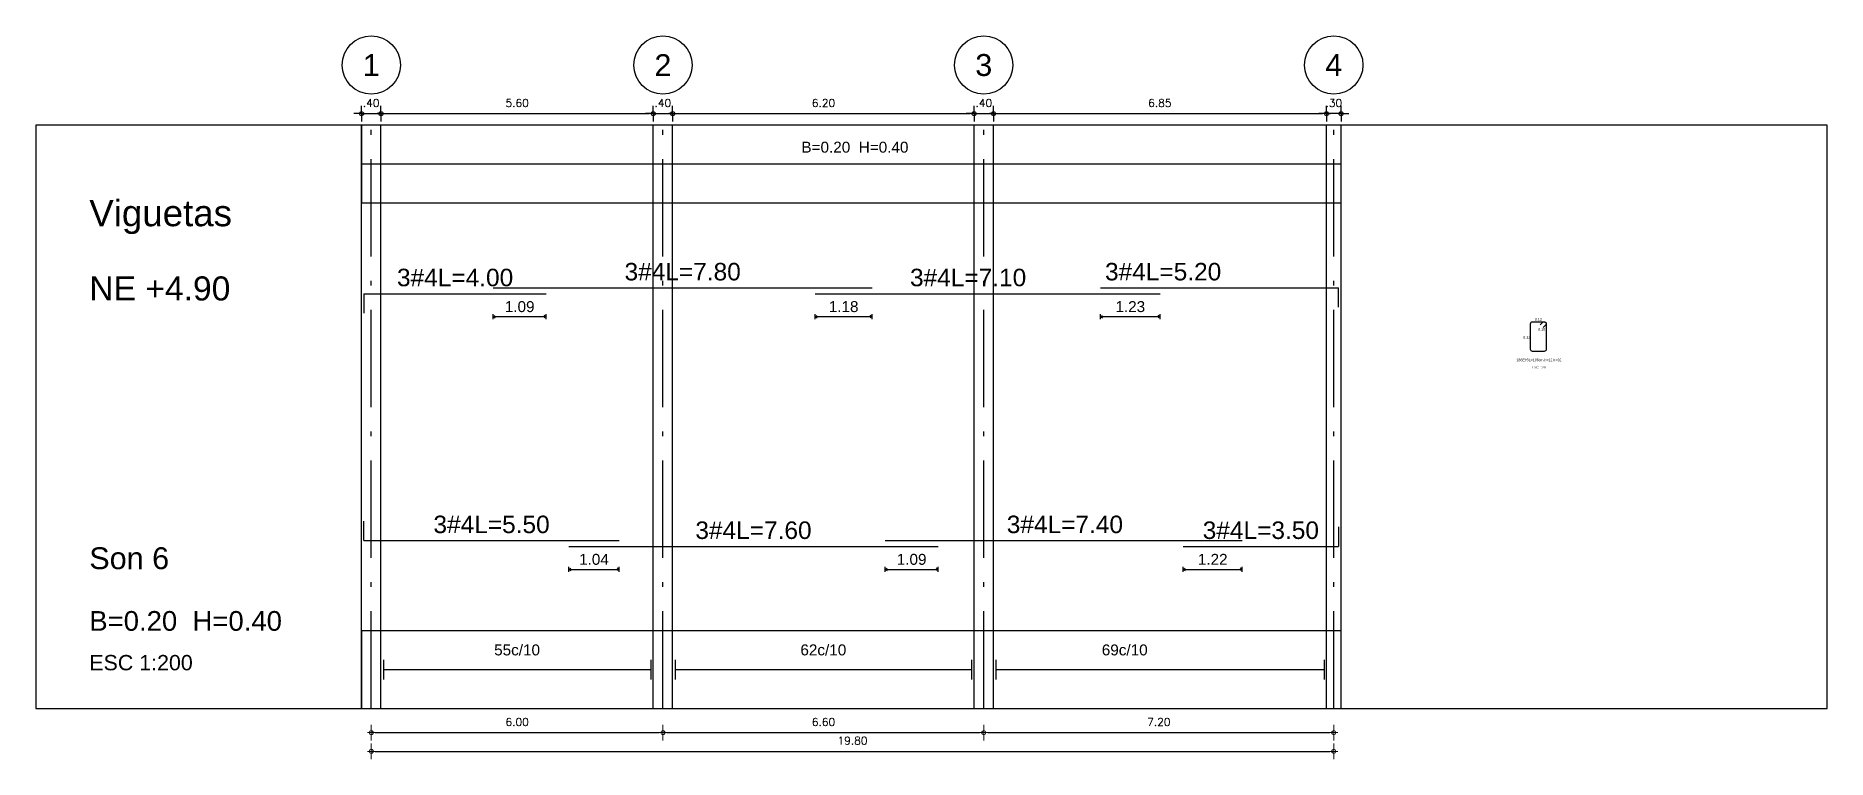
# Model space of a CAD drawing. Header units: feet. Extents: x -398 to 164, y -304 to 319.
# Drawn here: x -398.35 to -361.5, y -303.75 to -288.88 of the extents above; entities that cross this region are included whole.
import ezdxf
from ezdxf.enums import TextEntityAlignment as Align

# ---------------------------------------------------------------- set-up
doc = ezdxf.new("R2010")
doc.units = ezdxf.units.FT
doc.header["$MEASUREMENT"] = 0
doc.linetypes.add('EJES', pattern=[3, 2, -0.5, 0, -0.5])
doc.layers.get('DEFPOINTS').update_dxf_attribs({"lineweight": 0})
for name, color, linetype in [('ACERO', 6, 'Continuous'), ('AXI', 7, 'Continuous'), ('CAJA-EXT', 7, 'Continuous'), ('CAJA-GEN', 4, 'Continuous'), ('Col', 7, 'Continuous'), ('DEF-REF', 7, 'Continuous'), ('DIM', 7, 'Continuous'), ('DIM-COL', 7, 'Continuous'), ('EJES', 9, 'EJES'), ('ESTR', 7, 'Continuous'), ('Estri', 7, 'Continuous'), ('NIVEL', 7, 'Continuous'), ('NOM-DESP', 7, 'Continuous'), ('TEXTO', 7, 'Continuous'), ('TX-EJES', 7, 'Continuous'), ('TX-V', 3, 'Continuous')]:
    doc.layers.add(name, color=color, linetype=linetype)
doc.styles.add('D100N', font='romans.shx', dxfattribs={"height": 0.16})
doc.styles.get("Standard").update_dxf_attribs({"font": 'arial.ttf'})
doc.dimstyles.new('D100', dxfattribs={"dimtxt": 0.15, "dimasz": 0.08, "dimexe": 0, "dimexo": 0, "dimgap": 0.14, "dimtad": 1, "dimzin": 4, "dimdsep": 46, "dimtxsty": 'D100N', "dimblk1": 'DIMBLK', "dimblk2": 'DIMBLK', "dimsah": 1, "dimcen": 0.09, "dimse1": 1, "dimse2": 1, "dimclrd": 9, "dimclre": 256, "dimclrt": 256, "dimadec": 0, "dimazin": 0, "dimtfac": 6, "dimtix": 1, "dimtmove": 2, "dimatfit": 3, "dimfxl": 1, "dimtvp": 0.466667, "dimtolj": 1, "dimtzin": 4, "dimarcsym": 0})

msp = doc.modelspace()

# ---------------------------------------------------------------- texts
at = {"layer": 'AXI'}
msp.add_text('B=0.20  H=0.40', height=0.405, dxfattribs=at).set_placement((-397.2535, -301.1114))
at = {"layer": 'DEF-REF'}
for s, p in [('3#4L=4.00', (-389.7285, -294.0257)), ('3#4L=7.80', (-385.0472, -293.9057)), ('3#4L=7.10', (-379.1749, -294.0257)), ('3#4L=5.20', (-375.1633, -293.9057)), ('3#4L=5.50', (-388.9785, -299.1036)), ('3#4L=7.40', (-377.1844, -299.1036)), ('3#4L=7.60', (-383.5905, -299.2236)), ('3#4L=3.50', (-373.1535, -299.2236))]:
    msp.add_text(s, height=0.36, dxfattribs=at).set_placement(p, align=Align.CENTER)
at = {"layer": 'DIM'}
for s, p in [('1.09', (-388.4003, -294.5573)), ('1.18', (-381.7361, -294.5573)), ('1.23', (-375.8392, -294.5573)), ('1.04', (-386.872, -299.7552)), ('1.09', (-380.3375, -299.7552)), ('1.22', (-374.1439, -299.7552))]:
    msp.add_text(s, height=0.225, dxfattribs=at).set_placement(p, align=Align.CENTER)
at = {"layer": 'ESTR'}
for s, height, p in [('0.12', 0.05236, (-367.4435, -294.7338)), ('0.32', 0.05236, (-367.6832, -295.1045)), ('0.10', 0.05236, (-367.3764, -294.9379)), (' 186E#3L=108cm b=12 h=32', 0.052364, (-367.4435, -295.5676))]:
    msp.add_text(s, height=height, dxfattribs=at).set_placement(p, align=Align.CENTER)
at = {"layer": 'NIVEL'}
msp.add_text('NE +4.90', height=0.495, dxfattribs=at).set_placement((-397.2535, -294.3182))
at = {"layer": 'NOM-DESP'}
msp.add_text('Viguetas', height=0.54, dxfattribs=at).set_placement((-397.2535, -292.7915))
at = {"layer": 'TEXTO'}
for s, p in [('B=0.20  H=0.40', (-381.5035, -291.2781)), ('55c/10', (-388.4535, -301.6181)), ('62c/10', (-382.1535, -301.6181)), ('69c/10', (-375.9535, -301.6181))]:
    msp.add_text(s, height=0.225, dxfattribs=at).set_placement(p, align=Align.CENTER)
msp.add_text('ESC 1:20', height=0.04582, dxfattribs=at).set_placement((-367.298, -295.7169), align=Align.RIGHT)
msp.add_text('ESC 1:200', height=0.315, dxfattribs=at).set_placement((-397.2535, -301.9248))
at = {"layer": 'TX-EJES'}
for s, p in [('1', (-391.4535, -289.4756)), ('2', (-385.4535, -289.4756)), ('3', (-378.8535, -289.4756)), ('4', (-371.6535, -289.4756))]:
    msp.add_text(s, height=0.45, dxfattribs=at).set_placement(p, align=Align.MIDDLE)
at = {"layer": 'TX-V'}
msp.add_text('Son 6', height=0.45, dxfattribs=at).set_placement((-397.2535, -299.8448))

# ---------------------------------------------------------------- blocks, each defined once
blk = doc.blocks.new('DIMBLK')
for q in [(0, 2), (0, -2), (-1, 0), (1, 0)]:
    blk.add_line((0, 0), q)
blk.add_circle((0, 0), 0.5)
blk = doc.blocks.new('*D351')
at = {"layer": 'DEFPOINTS', "color": 9, "lineweight": -2, "transparency": 16777216}
blk.add_line((-391.373, -303.207), (-385.533, -303.207), dxfattribs=at)
at = {"layer": 'DEFPOINTS', "color": 0, "transparency": 16777216}
for p in [(-391.453, -302.711), (-385.453, -302.711), (-385.453, -303.207)]:
    blk.add_point(p, dxfattribs=at)
at = {"layer": 'DEFPOINTS', "color": 9, "lineweight": -2, "transparency": 16777216, "xscale": 0.08, "yscale": 0.08, "zscale": 0.08, "rotation": 180}
blk.add_blockref('DIMBLK', (-391.453, -303.207), dxfattribs=at)
at = {"layer": 'DEFPOINTS', "color": 9, "lineweight": -2, "transparency": 16777216, "xscale": 0.08, "yscale": 0.08, "zscale": 0.08}
blk.add_blockref('DIMBLK', (-385.453, -303.207), dxfattribs=at)
at = {"layer": 'DEFPOINTS', "transparency": 16777216, "insert": (-388.453, -302.987), "char_height": 0.16, "attachment_point": 5, "style": 'D100N'}
blk.add_mtext('\\A1;6.00', dxfattribs=at)
blk = doc.blocks.new('*D352')
at = {"layer": 'DEFPOINTS', "color": 9, "lineweight": -2, "transparency": 16777216}
blk.add_line((-385.373, -303.207), (-378.933, -303.207), dxfattribs=at)
at = {"layer": 'DEFPOINTS', "color": 0, "transparency": 16777216}
for p in [(-385.453, -302.711), (-378.853, -302.711), (-378.853, -303.207)]:
    blk.add_point(p, dxfattribs=at)
at = {"layer": 'DEFPOINTS', "color": 9, "lineweight": -2, "transparency": 16777216, "xscale": 0.08, "yscale": 0.08, "zscale": 0.08, "rotation": 180}
blk.add_blockref('DIMBLK', (-385.453, -303.207), dxfattribs=at)
at = {"layer": 'DEFPOINTS', "color": 9, "lineweight": -2, "transparency": 16777216, "xscale": 0.08, "yscale": 0.08, "zscale": 0.08}
blk.add_blockref('DIMBLK', (-378.853, -303.207), dxfattribs=at)
at = {"layer": 'DEFPOINTS', "transparency": 16777216, "insert": (-382.153, -302.987), "char_height": 0.16, "attachment_point": 5, "style": 'D100N'}
blk.add_mtext('\\A1;6.60', dxfattribs=at)
blk = doc.blocks.new('*D353')
at = {"layer": 'DEFPOINTS', "color": 9, "lineweight": -2, "transparency": 16777216}
blk.add_line((-378.773, -303.207), (-371.733, -303.207), dxfattribs=at)
at = {"layer": 'DEFPOINTS', "color": 0, "transparency": 16777216}
for p in [(-378.853, -302.711), (-371.653, -302.711), (-371.653, -303.207)]:
    blk.add_point(p, dxfattribs=at)
at = {"layer": 'DEFPOINTS', "color": 9, "lineweight": -2, "transparency": 16777216, "xscale": 0.08, "yscale": 0.08, "zscale": 0.08, "rotation": 180}
blk.add_blockref('DIMBLK', (-378.853, -303.207), dxfattribs=at)
at = {"layer": 'DEFPOINTS', "color": 9, "lineweight": -2, "transparency": 16777216, "xscale": 0.08, "yscale": 0.08, "zscale": 0.08}
blk.add_blockref('DIMBLK', (-371.653, -303.207), dxfattribs=at)
at = {"layer": 'DEFPOINTS', "transparency": 16777216, "insert": (-375.253, -302.987), "char_height": 0.16, "attachment_point": 5, "style": 'D100N'}
blk.add_mtext('\\A1;7.20', dxfattribs=at)
blk = doc.blocks.new('*D354')
at = {"layer": 'DEFPOINTS', "color": 9, "lineweight": -2, "transparency": 16777216}
blk.add_line((-391.373, -303.592), (-371.733, -303.592), dxfattribs=at)
at = {"layer": 'DEFPOINTS', "color": 0, "transparency": 16777216}
for p in [(-391.453, -302.711), (-371.653, -302.711), (-371.653, -303.592)]:
    blk.add_point(p, dxfattribs=at)
at = {"layer": 'DEFPOINTS', "color": 9, "lineweight": -2, "transparency": 16777216, "xscale": 0.08, "yscale": 0.08, "zscale": 0.08, "rotation": 180}
blk.add_blockref('DIMBLK', (-391.453, -303.592), dxfattribs=at)
at = {"layer": 'DEFPOINTS', "color": 9, "lineweight": -2, "transparency": 16777216, "xscale": 0.08, "yscale": 0.08, "zscale": 0.08}
blk.add_blockref('DIMBLK', (-371.653, -303.592), dxfattribs=at)
at = {"layer": 'DEFPOINTS', "transparency": 16777216, "insert": (-381.553, -303.372), "char_height": 0.16, "attachment_point": 5, "style": 'D100N'}
blk.add_mtext('\\A1;19.80', dxfattribs=at)
blk = doc.blocks.new('*D355')
at = {"layer": 'DEFPOINTS', "color": 0, "transparency": 16777216}
for p in [(-371.803, -290.476), (-371.803, -290.711), (-371.503, -290.711)]:
    blk.add_point(p, dxfattribs=at)
at = {"layer": 'DIM', "color": 9, "lineweight": -2, "transparency": 16777216}
for p, q in [((-371.883, -290.476), (-371.963, -290.476)), ((-371.503, -290.476), (-371.803, -290.476)), ((-371.423, -290.476), (-371.343, -290.476))]:
    blk.add_line(p, q, dxfattribs=at)
at = {"layer": 'DIM', "color": 9, "lineweight": -2, "transparency": 16777216, "xscale": 0.08, "yscale": 0.08, "zscale": 0.08}
blk.add_blockref('DIMBLK', (-371.803, -290.476), dxfattribs=at)
at = {"layer": 'DIM', "color": 9, "lineweight": -2, "transparency": 16777216, "xscale": 0.08, "yscale": 0.08, "zscale": 0.08, "rotation": 180}
blk.add_blockref('DIMBLK', (-371.503, -290.476), dxfattribs=at)
at = {"layer": 'DIM', "transparency": 16777216, "insert": (-371.653, -290.256), "char_height": 0.16, "attachment_point": 5, "style": 'D100N'}
blk.add_mtext('\\A1;.30', dxfattribs=at)
blk = doc.blocks.new('*D356')
at = {"layer": 'DEFPOINTS', "color": 0, "transparency": 16777216}
for p in [(-378.653, -290.711), (-371.803, -290.476), (-371.803, -290.711)]:
    blk.add_point(p, dxfattribs=at)
at = {"layer": 'DIM', "color": 9, "lineweight": -2, "transparency": 16777216}
blk.add_line((-378.573, -290.476), (-371.883, -290.476), dxfattribs=at)
at = {"layer": 'DIM', "color": 9, "lineweight": -2, "transparency": 16777216, "xscale": 0.08, "yscale": 0.08, "zscale": 0.08, "rotation": 180}
blk.add_blockref('DIMBLK', (-378.653, -290.476), dxfattribs=at)
at = {"layer": 'DIM', "color": 9, "lineweight": -2, "transparency": 16777216, "xscale": 0.08, "yscale": 0.08, "zscale": 0.08}
blk.add_blockref('DIMBLK', (-371.803, -290.476), dxfattribs=at)
at = {"layer": 'DIM', "transparency": 16777216, "insert": (-375.228, -290.256), "char_height": 0.16, "attachment_point": 5, "style": 'D100N'}
blk.add_mtext('\\A1;6.85', dxfattribs=at)
blk = doc.blocks.new('*D357')
at = {"layer": 'DEFPOINTS', "color": 0, "transparency": 16777216}
for p in [(-379.053, -290.711), (-378.653, -290.476), (-378.653, -290.711)]:
    blk.add_point(p, dxfattribs=at)
at = {"layer": 'DIM', "color": 9, "lineweight": -2, "transparency": 16777216}
for p, q in [((-379.133, -290.476), (-379.213, -290.476)), ((-379.053, -290.476), (-378.653, -290.476)), ((-378.573, -290.476), (-378.493, -290.476))]:
    blk.add_line(p, q, dxfattribs=at)
at = {"layer": 'DIM', "color": 9, "lineweight": -2, "transparency": 16777216, "xscale": 0.08, "yscale": 0.08, "zscale": 0.08}
blk.add_blockref('DIMBLK', (-379.053, -290.476), dxfattribs=at)
at = {"layer": 'DIM', "color": 9, "lineweight": -2, "transparency": 16777216, "xscale": 0.08, "yscale": 0.08, "zscale": 0.08, "rotation": 180}
blk.add_blockref('DIMBLK', (-378.653, -290.476), dxfattribs=at)
at = {"layer": 'DIM', "transparency": 16777216, "insert": (-378.853, -290.256), "char_height": 0.16, "attachment_point": 5, "style": 'D100N'}
blk.add_mtext('\\A1;.40', dxfattribs=at)
blk = doc.blocks.new('*D358')
at = {"layer": 'DEFPOINTS', "color": 0, "transparency": 16777216}
for p in [(-385.253, -290.711), (-379.053, -290.476), (-379.053, -290.711)]:
    blk.add_point(p, dxfattribs=at)
at = {"layer": 'DIM', "color": 9, "lineweight": -2, "transparency": 16777216}
blk.add_line((-385.173, -290.476), (-379.133, -290.476), dxfattribs=at)
at = {"layer": 'DIM', "color": 9, "lineweight": -2, "transparency": 16777216, "xscale": 0.08, "yscale": 0.08, "zscale": 0.08, "rotation": 180}
blk.add_blockref('DIMBLK', (-385.253, -290.476), dxfattribs=at)
at = {"layer": 'DIM', "color": 9, "lineweight": -2, "transparency": 16777216, "xscale": 0.08, "yscale": 0.08, "zscale": 0.08}
blk.add_blockref('DIMBLK', (-379.053, -290.476), dxfattribs=at)
at = {"layer": 'DIM', "transparency": 16777216, "insert": (-382.153, -290.256), "char_height": 0.16, "attachment_point": 5, "style": 'D100N'}
blk.add_mtext('\\A1;6.20', dxfattribs=at)
blk = doc.blocks.new('*D359')
at = {"layer": 'DEFPOINTS', "color": 0, "transparency": 16777216}
for p in [(-385.653, -290.711), (-385.253, -290.476), (-385.253, -290.711)]:
    blk.add_point(p, dxfattribs=at)
at = {"layer": 'DIM', "color": 9, "lineweight": -2, "transparency": 16777216}
for p, q in [((-385.733, -290.476), (-385.813, -290.476)), ((-385.653, -290.476), (-385.253, -290.476)), ((-385.173, -290.476), (-385.093, -290.476))]:
    blk.add_line(p, q, dxfattribs=at)
at = {"layer": 'DIM', "color": 9, "lineweight": -2, "transparency": 16777216, "xscale": 0.08, "yscale": 0.08, "zscale": 0.08}
blk.add_blockref('DIMBLK', (-385.653, -290.476), dxfattribs=at)
at = {"layer": 'DIM', "color": 9, "lineweight": -2, "transparency": 16777216, "xscale": 0.08, "yscale": 0.08, "zscale": 0.08, "rotation": 180}
blk.add_blockref('DIMBLK', (-385.253, -290.476), dxfattribs=at)
at = {"layer": 'DIM', "transparency": 16777216, "insert": (-385.453, -290.256), "char_height": 0.16, "attachment_point": 5, "style": 'D100N'}
blk.add_mtext('\\A1;.40', dxfattribs=at)
blk = doc.blocks.new('*D360')
at = {"layer": 'DEFPOINTS', "color": 0, "transparency": 16777216}
for p in [(-391.253, -290.711), (-385.653, -290.476), (-385.653, -290.711)]:
    blk.add_point(p, dxfattribs=at)
at = {"layer": 'DIM', "color": 9, "lineweight": -2, "transparency": 16777216}
blk.add_line((-391.173, -290.476), (-385.733, -290.476), dxfattribs=at)
at = {"layer": 'DIM', "color": 9, "lineweight": -2, "transparency": 16777216, "xscale": 0.08, "yscale": 0.08, "zscale": 0.08, "rotation": 180}
blk.add_blockref('DIMBLK', (-391.253, -290.476), dxfattribs=at)
at = {"layer": 'DIM', "color": 9, "lineweight": -2, "transparency": 16777216, "xscale": 0.08, "yscale": 0.08, "zscale": 0.08}
blk.add_blockref('DIMBLK', (-385.653, -290.476), dxfattribs=at)
at = {"layer": 'DIM', "transparency": 16777216, "insert": (-388.453, -290.256), "char_height": 0.16, "attachment_point": 5, "style": 'D100N'}
blk.add_mtext('\\A1;5.60', dxfattribs=at)
blk = doc.blocks.new('*D361')
at = {"layer": 'DEFPOINTS', "color": 0, "transparency": 16777216}
for p in [(-391.653, -290.711), (-391.253, -290.476), (-391.253, -290.711)]:
    blk.add_point(p, dxfattribs=at)
at = {"layer": 'DIM', "color": 9, "lineweight": -2, "transparency": 16777216}
for p, q in [((-391.733, -290.476), (-391.813, -290.476)), ((-391.653, -290.476), (-391.253, -290.476)), ((-391.173, -290.476), (-391.093, -290.476))]:
    blk.add_line(p, q, dxfattribs=at)
at = {"layer": 'DIM', "color": 9, "lineweight": -2, "transparency": 16777216, "xscale": 0.08, "yscale": 0.08, "zscale": 0.08}
blk.add_blockref('DIMBLK', (-391.653, -290.476), dxfattribs=at)
at = {"layer": 'DIM', "color": 9, "lineweight": -2, "transparency": 16777216, "xscale": 0.08, "yscale": 0.08, "zscale": 0.08, "rotation": 180}
blk.add_blockref('DIMBLK', (-391.253, -290.476), dxfattribs=at)
at = {"layer": 'DIM', "transparency": 16777216, "insert": (-391.453, -290.256), "char_height": 0.16, "attachment_point": 5, "style": 'D100N'}
blk.add_mtext('\\A1;.40', dxfattribs=at)

# ---------------------------------------------------------------- dimensions: what is measured, and where the dimension line sits
at = {"layer": 'DEFPOINTS'}
for base, p1, p2, picture, middle in [((-385.4535, -303.2075), (-391.4535, -302.7114), (-385.4535, -302.7114), '*D351', (-388.4535, -302.9875)), ((-371.6535, -303.5923), (-391.4535, -302.7114), (-371.6535, -302.7114), '*D354', (-381.5535, -303.3723)), ((-378.8535, -303.2075), (-385.4535, -302.7114), (-378.8535, -302.7114), '*D352', (-382.1535, -302.9875)), ((-371.6535, -303.2075), (-378.8535, -302.7114), (-371.6535, -302.7114), '*D353', (-375.2535, -302.9875))]:
    dim = msp.add_linear_dim(base=base, p1=p1, p2=p2, dimstyle='D100', override={"dimfxl": 0}, dxfattribs=at)
    dim.commit()
    dim.dimension.update_dxf_attribs({"geometry": picture, "text_midpoint": middle})
at = {"layer": 'DIM'}
for base, p1, p2, picture, middle in [((-391.2535, -290.4759), (-391.6535, -290.7114), (-391.2535, -290.7114), '*D361', (-391.4535, -290.2559)), ((-385.6535, -290.4759), (-391.2535, -290.7114), (-385.6535, -290.7114), '*D360', (-388.4535, -290.2559)), ((-385.2535, -290.4759), (-385.6535, -290.7114), (-385.2535, -290.7114), '*D359', (-385.4535, -290.2559)), ((-379.0535, -290.4759), (-385.2535, -290.7114), (-379.0535, -290.7114), '*D358', (-382.1535, -290.2559)), ((-378.6535, -290.4759), (-379.0535, -290.7114), (-378.6535, -290.7114), '*D357', (-378.8535, -290.2559)), ((-371.8035, -290.4759), (-378.6535, -290.7114), (-371.8035, -290.7114), '*D356', (-375.2285, -290.2559)), ((-371.8035, -290.4759), (-371.5035, -290.7114), (-371.8035, -290.7114), '*D355', (-371.6535, -290.2559))]:
    dim = msp.add_linear_dim(base=base, p1=p1, p2=p2, dimstyle='D100', override={"dimfxl": 0}, dxfattribs=at)
    dim.commit()
    dim.dimension.update_dxf_attribs({"geometry": picture, "text_midpoint": middle})

# ---------------------------------------------------------------- linework, layer by layer
at = {"layer": 'ACERO'}
for p, q in [((-388.9472, -294.0589), (-381.1472, -294.0589)), ((-376.4535, -294.0589), (-371.5535, -294.0589)), ((-371.5535, -294.4589), (-371.5535, -294.0589)), ((-391.6035, -294.1789), (-391.6035, -294.5789)), ((-391.6035, -294.1789), (-387.8535, -294.1789)), ((-382.3249, -294.1789), (-375.225, -294.1789)), ((-391.6035, -299.2569), (-391.6035, -298.8569)), ((-371.5535, -298.9769), (-371.5535, -299.3769)), ((-391.6035, -299.2569), (-386.3535, -299.2569)), ((-387.3905, -299.3769), (-379.7905, -299.3769)), ((-380.8844, -299.2569), (-373.5344, -299.2569)), ((-374.7535, -299.3769), (-371.5535, -299.3769))]:
    msp.add_line(p, q, dxfattribs=at)
msp.add_lwpolyline([(-367.4056, -294.8186), (-367.3542, -294.7671, -0.6681786), (-367.2835, -294.7964), (-367.2835, -295.3244, -0.4142136), (-367.3249, -295.3659), (-367.562, -295.3659, -0.4142136), (-367.6035, -295.3244), (-367.6035, -294.7964, -0.4142136), (-367.562, -294.755), (-367.3249, -294.755, -0.6681786), (-367.2956, -294.8258), (-367.347, -294.8772)], format="xyb", dxfattribs=at)
at = {"layer": 'AXI'}
for centre in [(-391.4535, -289.4756), (-385.4535, -289.4756), (-378.8535, -289.4756), (-371.6535, -289.4756)]:
    msp.add_circle(centre, 0.6, dxfattribs=at)
at = {"layer": 'CAJA-EXT'}
for points in [[(-391.6535, -292.3114), (-371.5035, -292.3114), (-371.5035, -290.7114), (-391.6535, -290.7114)], [(-391.6535, -302.7114), (-371.5035, -302.7114), (-371.5035, -301.1114), (-391.6535, -301.1114)]]:
    msp.add_lwpolyline(points, close=True, dxfattribs=at)
at = {"layer": 'CAJA-GEN'}
msp.add_lwpolyline([(-398.3535, -302.7114), (-361.5035, -302.7114), (-361.5035, -290.7114), (-398.3535, -290.7114)], close=True, dxfattribs=at)
at = {"layer": 'Col'}
for p, q in [((-391.6535, -296.7114), (-391.6535, -290.7114)), ((-391.2535, -296.7114), (-391.2535, -290.7114)), ((-385.6535, -296.7114), (-385.6535, -290.7114)), ((-385.2535, -296.7114), (-385.2535, -290.7114)), ((-379.0535, -296.7114), (-379.0535, -290.7114)), ((-378.6535, -296.7114), (-378.6535, -290.7114)), ((-371.8035, -296.7114), (-371.8035, -290.7114)), ((-371.5035, -296.7114), (-371.5035, -290.7114)), ((-391.6535, -302.7114), (-391.6535, -296.7114)), ((-391.2535, -302.7114), (-391.2535, -296.7114)), ((-385.6535, -302.7114), (-385.6535, -296.7114)), ((-385.2535, -302.7114), (-385.2535, -296.7114)), ((-379.0535, -302.7114), (-379.0535, -296.7114)), ((-378.6535, -302.7114), (-378.6535, -296.7114)), ((-371.8035, -302.7114), (-371.8035, -296.7114)), ((-371.5035, -302.7114), (-371.5035, -296.7114))]:
    msp.add_line(p, q, dxfattribs=at)
at = {"layer": 'DIM'}
for p, q in [((-388.9472, -294.7006), (-388.9472, -294.6006)), ((-388.9472, -294.6506), (-388.9039, -294.6256)), ((-388.9472, -294.6506), (-388.9039, -294.6756)), ((-388.9472, -294.6506), (-387.8535, -294.6506)), ((-387.8535, -294.6506), (-387.8968, -294.6256)), ((-387.8535, -294.6506), (-387.8968, -294.6756)), ((-387.8535, -294.7006), (-387.8535, -294.6006)), ((-382.3249, -294.7006), (-382.3249, -294.6006)), ((-382.3249, -294.6506), (-382.2816, -294.6256)), ((-382.3249, -294.6506), (-382.2816, -294.6756)), ((-382.3249, -294.6506), (-381.1472, -294.6506)), ((-381.1472, -294.6506), (-381.1905, -294.6256)), ((-381.1472, -294.6506), (-381.1905, -294.6756)), ((-381.1472, -294.7006), (-381.1472, -294.6006)), ((-376.4535, -294.7006), (-376.4535, -294.6006)), ((-376.4535, -294.6506), (-376.4102, -294.6256)), ((-376.4535, -294.6506), (-376.4102, -294.6756)), ((-376.4535, -294.6506), (-375.225, -294.6506)), ((-375.225, -294.6506), (-375.2683, -294.6256)), ((-375.225, -294.6506), (-375.2683, -294.6756)), ((-375.225, -294.7006), (-375.225, -294.6006)), ((-387.3905, -299.8985), (-387.3905, -299.7985)), ((-387.3905, -299.8485), (-387.3472, -299.8235)), ((-387.3905, -299.8485), (-387.3472, -299.8735)), ((-387.3905, -299.8485), (-386.3535, -299.8485)), ((-386.3535, -299.8485), (-386.3968, -299.8235)), ((-386.3535, -299.8485), (-386.3968, -299.8735)), ((-386.3535, -299.8985), (-386.3535, -299.7985)), ((-380.8844, -299.8985), (-380.8844, -299.7985)), ((-380.8844, -299.8485), (-380.8411, -299.8235)), ((-380.8844, -299.8485), (-380.8411, -299.8735)), ((-380.8844, -299.8485), (-379.7905, -299.8485)), ((-379.7905, -299.8485), (-379.8338, -299.8235)), ((-379.7905, -299.8485), (-379.8338, -299.8735)), ((-379.7905, -299.8985), (-379.7905, -299.7985)), ((-374.7535, -299.8985), (-374.7535, -299.7985)), ((-374.7535, -299.8485), (-374.7102, -299.8235)), ((-374.7535, -299.8485), (-374.7102, -299.8735)), ((-374.7535, -299.8485), (-373.5344, -299.8485)), ((-373.5344, -299.8485), (-373.5777, -299.8235)), ((-373.5344, -299.8485), (-373.5777, -299.8735)), ((-373.5344, -299.8985), (-373.5344, -299.7985))]:
    msp.add_line(p, q, dxfattribs=at)
at = {"layer": 'DIM-COL'}
for p, q in [((-391.6535, -291.5864), (-391.6535, -291.4364)), ((-391.2535, -291.5864), (-391.2535, -291.4364)), ((-391.2535, -291.5864), (-391.2535, -291.4364)), ((-385.6535, -291.5864), (-385.6535, -291.4364)), ((-385.2535, -291.5864), (-385.2535, -291.4364)), ((-379.0535, -291.5864), (-379.0535, -291.4364)), ((-378.6535, -291.5864), (-378.6535, -291.4364)), ((-371.8035, -291.5864), (-371.8035, -291.4364)), ((-371.8035, -291.5864), (-371.8035, -291.4364)), ((-371.5035, -291.5864), (-371.5035, -291.4364)), ((-391.6535, -291.5114), (-371.5035, -291.5114)), ((-391.6535, -291.5114), (-371.5035, -291.5114)), ((-391.2535, -291.5114), (-371.8035, -291.5114))]:
    msp.add_line(p, q, dxfattribs=at)
at = {"layer": 'EJES'}
for p, q in [((-391.4535, -302.7114), (-391.4535, -290.3114)), ((-385.4535, -302.7114), (-385.4535, -290.3114)), ((-378.8535, -302.7114), (-378.8535, -290.3114)), ((-371.6535, -302.7114), (-371.6535, -290.3114))]:
    msp.add_line(p, q, dxfattribs=at)
at = {"layer": 'Estri'}
for p, q in [((-391.2035, -301.7114), (-391.2035, -302.1114)), ((-385.7035, -301.7114), (-385.7035, -302.1114)), ((-385.2035, -301.7114), (-385.2035, -302.1114)), ((-379.1035, -301.7114), (-379.1035, -302.1114)), ((-378.6035, -301.7114), (-378.6035, -302.1114)), ((-371.8535, -301.7114), (-371.8535, -302.1114)), ((-371.8535, -301.7114), (-371.8535, -302.1114)), ((-391.2035, -301.9114), (-385.7035, -301.9114)), ((-385.2035, -301.9114), (-379.1035, -301.9114)), ((-378.6035, -301.9114), (-371.8535, -301.9114)), ((-371.8535, -301.9114), (-371.8535, -301.9114))]:
    msp.add_line(p, q, dxfattribs=at)

msp.set_redraw_order([(e.dxf.handle, doc.entitydb.next_handle()) for e in msp.query("TEXT MTEXT ATTDEF DIMENSION ARC_DIMENSION")])  # texts and dimensions are drawn at this point

doc.saveas('drawing.dxf')
